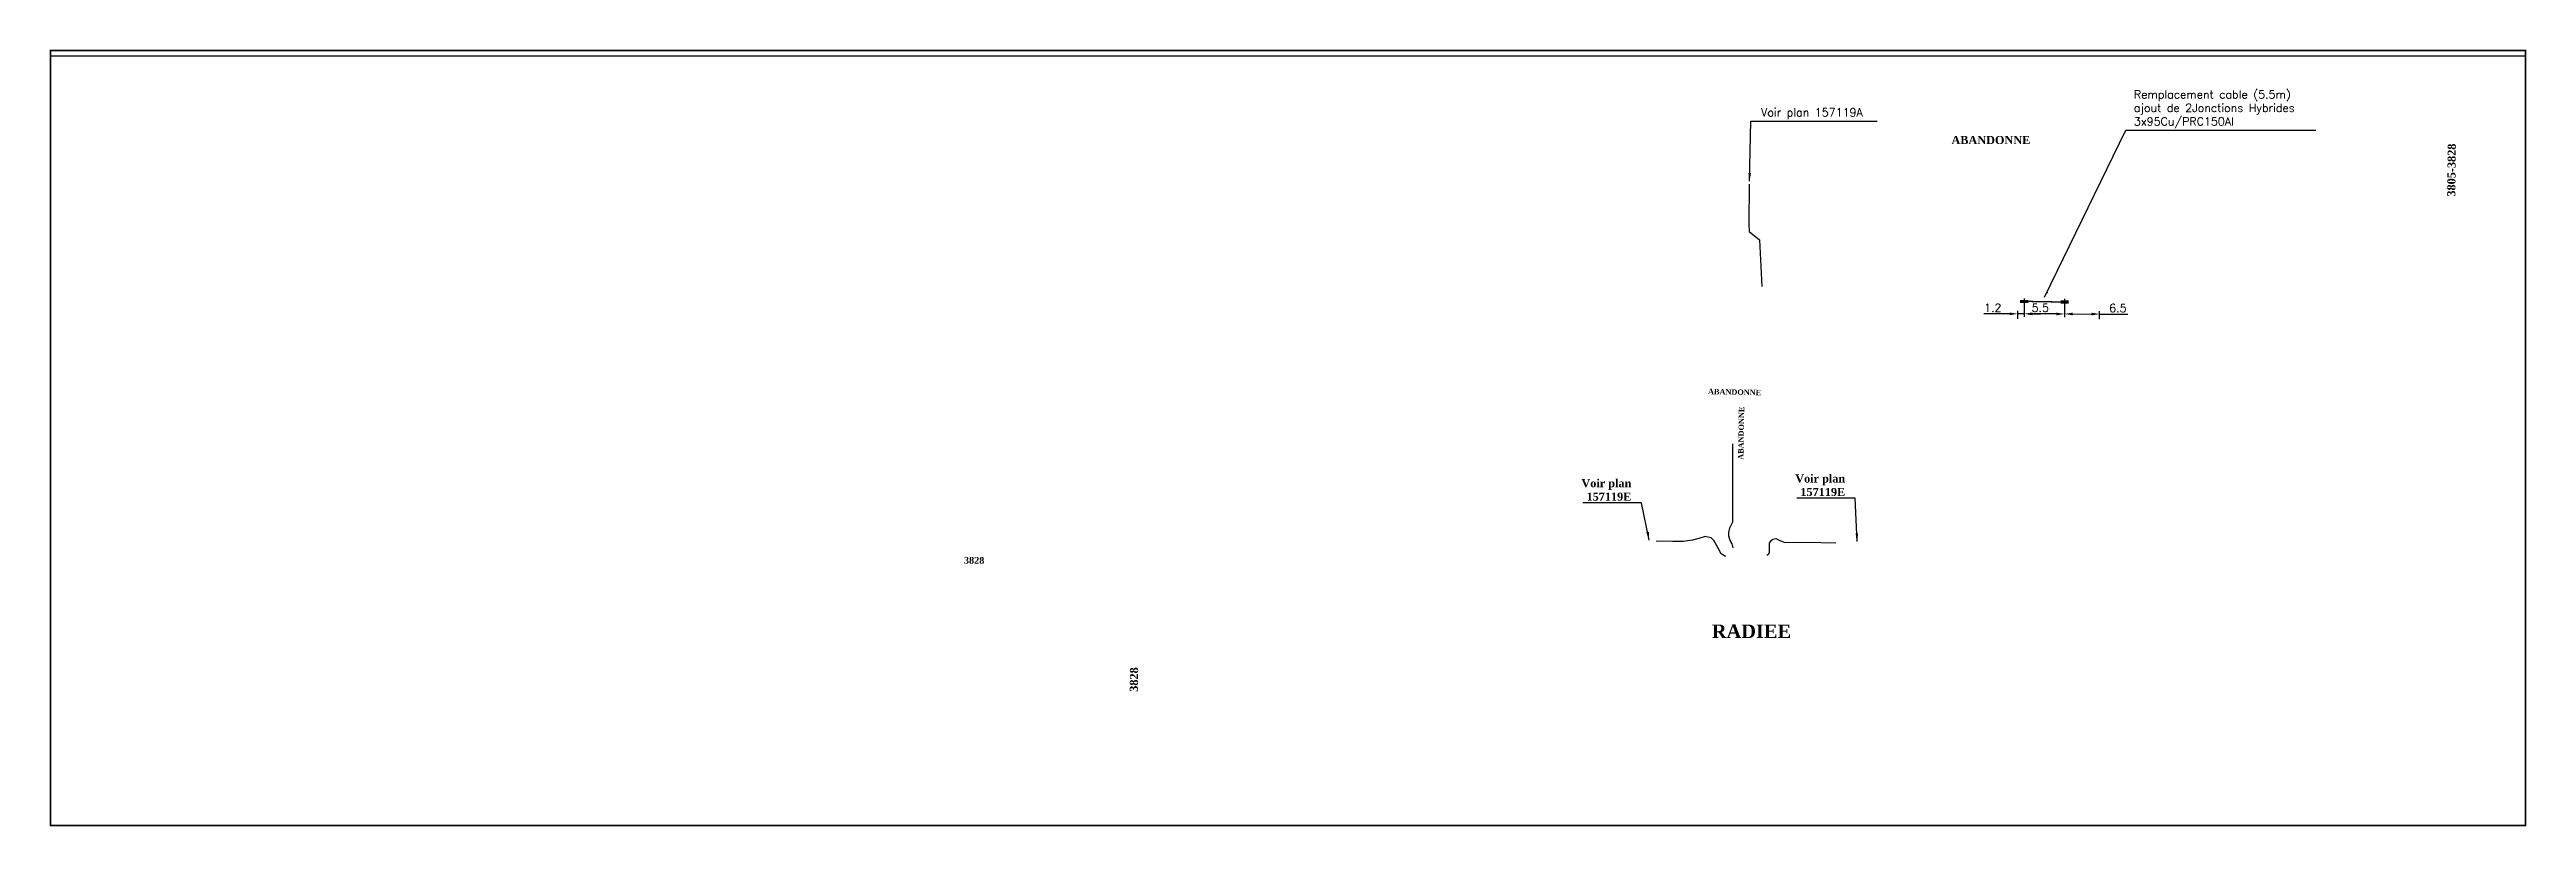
# Model space of a CAD drawing. Header units: millimetres. Extents: x -49 to 1078, y -325 to -37.
# Drawn here: x -49 to 868, y -325 to -37 of the extents above; entities that cross this region are included whole.
import ezdxf
from ezdxf.enums import TextEntityAlignment as Align

# ---------------------------------------------------------------- set-up
doc = ezdxf.new("R2010")
doc.units = ezdxf.units.MM
doc.header["$MEASUREMENT"] = 0
doc.header["$PDMODE"] = 34
doc.layers.get('0').update_dxf_attribs({"linetype": 'CONTINUOUS'})
doc.layers.get('Defpoints').update_dxf_attribs({"linetype": 'CONTINUOUS'})
for name, color, linetype in [('Cartouche', 7, 'CONTINUOUS'), ('M_110', 1, 'M_ST_10'), ('M_300', 7, 'CONTINUOUS'), ('M_908', 252, 'CONTINUOUS')]:
    doc.layers.add(name, color=color, linetype=linetype)
doc.styles.add('ORES', font='TIMESBD.TTF')
doc.styles.get("Standard").update_dxf_attribs({"font": 'romans.shx'})
doc.linetypes.add('M_ST_10', pattern='A,5,-0.3,["++",Standard,S=1,R=0,X=0,Y=-0.5],-2.8', length=8.1)
doc.linetypes.add('ZIGZAG', pattern='A,0.00254,-5.08,[131,ltypeshp.shx,S=5.08,R=0,X=-5.08,Y=0],-10.16,[131,ltypeshp.shx,S=5.08,R=180,X=5.08,Y=0],-5.08', length=20.32254)
doc.dimstyles.get("Standard").update_dxf_attribs({"dimscale": 1.5, "dimtxt": 2, "dimasz": 2, "dimexe": 0.75, "dimexo": 0.625, "dimgap": 0.5, "dimtad": 1, "dimdec": 1, "dimlfac": 0.5, "dimzin": 0, "dimdsep": 46, "dimtxsty": 'Standard', "dimcen": 0, "dimclrd": 7, "dimclre": 7, "dimclrt": 7, "dimadec": 0, "dimazin": 0, "dimtfac": 1, "dimtdec": 1, "dimtmove": 0, "dimatfit": 3, "dimfxl": 1, "dimtolj": 1, "dimtzin": 0, "dimarcsym": 0})
picture_1 = doc.add_image_def('image1.tif', size_in_pixel=(2244, 7220))

msp = doc.modelspace()

# ---------------------------------------------------------------- texts
at = {"layer": 'M_110', "color": 7, "linetype": 'Continuous', "ltscale": 0.5, "style": 'ORES'}
for s, height, rotation, p in [('3805-3828', 3, 89.34478, (842.03, -91.68)), ('3828', 2.5, 359.57509, (289.53, -227.58)), ('3828', 3, 89.34478, (353.96, -275.05))]:
    msp.add_text(s, height=height, rotation=rotation, dxfattribs=at).set_placement(p)
at = {"layer": 'M_110', "color": 7, "linetype": 'Continuous', "char_height": 3, "attachment_point": 7}
for s, insert in [('Remplacement cable (5.5m)\\Pajout de 2Jonctions Hybrides\\P3x95Cu/PRC150Al', (722.97, -66.31)), ('\\A1;Voir plan 157119A', (584.84, -62.96))]:
    msp.add_mtext(s, dxfattribs=dict(at, insert=insert))
at = {"layer": 'M_110', "color": 7, "linetype": 'Continuous', "char_height": 3, "attachment_point": 9, "style": 'ORES'}
for s, insert in [('\\A1;Voir plan \\P157119E', (536.8, -204.34)), ('\\A1;Voir plan\\P157119E', (616.02, -202.6))]:
    msp.add_mtext(s, dxfattribs=dict(at, insert=insert))
at = {"layer": 'M_908', "color": 7, "linetype": 'Continuous', "ltscale": 0.5, "style": 'ORES'}
msp.add_text('ABANDONNE', height=3, dxfattribs=at).set_placement((655.38, -72.2))
for rotation, p in [(358.69298, (565.18, -164.81)), (89.03649, (578.3, -189.15))]:
    msp.add_text('ABANDONNE', height=2, rotation=rotation, dxfattribs=at).set_placement(p)
at = {"layer": 'M_908', "color": 7, "linetype": 'Continuous', "insert": (595.97, -255.15), "char_height": 5, "attachment_point": 9, "style": 'ORES'}
msp.add_mtext('\\A1;RADIEE', dxfattribs=at)

# ---------------------------------------------------------------- blocks, each defined once
blk = doc.blocks.new('*D0')
at = {"layer": 'Defpoints', "color": 0, "linetype": 'Continuous', "transparency": 16777216}
for p in [(697.3, -130.45), (710.28, -135.16), (710.27, -137.97)]:
    blk.add_point(p, dxfattribs=at)
at = {"layer": 'M_300', "color": 7, "linetype": 'Continuous', "lineweight": -2, "transparency": 16777216}
for p, q in [((697.29, -131.38), (697.27, -136.23)), ((700.28, -135.12), (707.28, -135.15)), ((710.27, -137.03), (710.28, -134.04)), ((710.28, -135.16), (720.78, -135.2))]:
    blk.add_line(p, q, dxfattribs=at)
at = {"layer": 'M_300', "color": 7, "linetype": 'Continuous', "transparency": 16777216}
for points in [[(700.28, -134.62), (700.28, -135.62), (697.28, -135.11)], [(707.28, -134.65), (707.28, -135.65), (710.28, -135.16)]]:
    blk.add_solid(points, dxfattribs=at)
at = {"layer": 'M_300', "color": 7, "linetype": 'Continuous', "transparency": 16777216, "insert": (717.04, -132.94), "char_height": 3, "attachment_point": 5, "rotation": 359.76558}
blk.add_mtext('\\A1;6.5', dxfattribs=at)
blk = doc.blocks.new('*D1')
at = {"layer": 'Defpoints', "color": 0, "linetype": 'Continuous', "transparency": 16777216}
for p in [(679.94, -135.07), (682.34, -130.39), (679.95, -137.87)]:
    blk.add_point(p, dxfattribs=at)
at = {"layer": 'M_300', "color": 7, "linetype": 'Continuous', "lineweight": -2, "transparency": 16777216}
for p, q in [((676.94, -135.07), (667.42, -135.09)), ((679.95, -136.94), (679.94, -133.94)), ((682.34, -135.06), (679.94, -135.07)), ((682.34, -131.32), (682.35, -136.19)), ((685.34, -135.06), (688.34, -135.06))]:
    blk.add_line(p, q, dxfattribs=at)
at = {"layer": 'M_300', "color": 7, "linetype": 'Continuous', "transparency": 16777216}
for points in [[(676.94, -134.57), (676.94, -135.57), (679.94, -135.07)], [(685.34, -134.56), (685.34, -135.56), (682.34, -135.06)]]:
    blk.add_solid(points, dxfattribs=at)
at = {"layer": 'M_300', "color": 7, "linetype": 'Continuous', "transparency": 16777216, "insert": (670.67, -132.83), "char_height": 3, "attachment_point": 5, "rotation": 0.08203}
blk.add_mtext('\\A1;1.2', dxfattribs=at)
blk = doc.blocks.new('*D2')
at = {"layer": 'Defpoints', "color": 0, "linetype": 'Continuous', "transparency": 16777216}
for p in [(682.32, -135.07), (682.34, -130.39), (697.3, -130.45)]:
    blk.add_point(p, dxfattribs=at)
at = {"layer": 'M_300', "color": 7, "linetype": 'Continuous', "lineweight": -2, "transparency": 16777216}
for p, q in [((682.33, -131.32), (682.31, -136.2)), ((694.28, -135.12), (685.32, -135.08)), ((697.29, -131.38), (697.27, -136.26))]:
    blk.add_line(p, q, dxfattribs=at)
at = {"layer": 'M_300', "color": 7, "linetype": 'Continuous', "transparency": 16777216}
for points in [[(685.32, -134.58), (685.32, -135.58), (682.32, -135.07)], [(694.28, -134.62), (694.28, -135.62), (697.28, -135.13)]]:
    blk.add_solid(points, dxfattribs=at)
at = {"layer": 'M_300', "color": 7, "linetype": 'Continuous', "transparency": 16777216, "insert": (688.3, -132.85), "char_height": 3, "attachment_point": 5, "rotation": 359.76558}
blk.add_mtext('\\A1;5.5', dxfattribs=at)
blk = doc.blocks.new('M_300_04')
at = {"color": 0, "linetype": 'Continuous'}
blk.add_line((0, 1.125), (0, -0.375), dxfattribs=at)
blk.add_solid([(-1, 0.75), (-1, 0), (1, 0.75), (1, 0)], dxfattribs=at)
at = {"color": 0, "linetype": 'Continuous', "width": 0.75, "flags": 3}
for tag, p in [('DEF_LEG', (0, -4.625)), ('DEF_COUP', (0, -7.125)), ('DEF_TYPE', (0, -9.625))]:
    blk.add_attdef(tag, text='', height=1.2, dxfattribs=at).set_placement(p, align=Align.MIDDLE)

# ---------------------------------------------------------------- dimensions: what is measured, and where the dimension line sits
at = {"layer": 'M_300', "linetype": 'Continuous'}
for base, p1, p2, angle, picture, middle in [((679.94, -135.07), (682.34, -130.39), (679.95, -137.87), 0.08203, '*D1', (670.67, -135.08)), ((710.28, -135.16), (697.3, -130.45), (710.27, -137.97), 179.76558, '*D0', (717.03, -135.19))]:
    dim = msp.add_linear_dim(base=base, p1=p1, p2=p2, angle=angle, dimstyle='Standard', dxfattribs=at)
    dim.commit()
    dim.dimension.update_dxf_attribs({"geometry": picture, "text_midpoint": middle, "dimtype": 160})
dim = msp.add_linear_dim(base=(682.32, -135.07), p1=(697.3, -130.45), p2=(682.34, -130.39), angle=359.76558, text='5.5', dimstyle='Standard', dxfattribs=at)
dim.commit()
dim.dimension.update_dxf_attribs({"geometry": '*D2', "text_midpoint": (688.29, -135.1), "dimtype": 160})

# ---------------------------------------------------------------- linework, layer by layer
at = {"layer": 'Cartouche', "const_width": 0.7, "flags": 128}
msp.add_lwpolyline([(868.06, -324.56), (868.06, -37.56), (-48.88, -37.56), (-48.88, -324.56), (868.06, -324.56)], close=True, dxfattribs=at)
at = {"layer": 'M_110', "color": 7, "const_width": 0.5, "flags": 128}
msp.add_lwpolyline([(695.8, -130.69), (683.82, -130.48)], dxfattribs=at)
at = {"layer": 'M_908', "color": 7, "linetype": 'ZIGZAG', "ltscale": 0.2}
msp.add_lwpolyline([(580.5, -87), (580.35, -101.87), (580.48, -104.55), (584.32, -107.62), (585.17, -124.98)], dxfattribs=at)
at = {"layer": 'M_908', "color": 7, "linetype": 'ZIGZAG', "ltscale": 0.15, "flags": 128}
for points in [[(574.51, -221.74), (574.09, -220.25), (573.46, -219.01), (572.92, -217.42), (572.92, -216.09), (573.32, -214.34), (574.44, -212.1), (574.44, -183.25)], [(571.63, -224.88), (570.06, -223.97), (568.82, -221.55), (567.39, -219.01), (566.41, -217.97), (564.19, -217.51), (561.84, -218.23), (559.43, -218.95), (555.97, -219.4), (552.18, -219.4), (545.99, -219.24)], [(586.98, -224.4), (587.75, -224.01), (587.94, -223.31), (588.02, -221.95), (588.02, -220.06), (588.64, -219.01), (589.17, -218.57), (590.38, -218.33), (592.02, -219.12), (593.73, -219.72), (601.53, -219.59), (612.5, -219.84), (612.5, -219.84)]]:
    msp.add_lwpolyline(points, dxfattribs=at)

# ---------------------------------------------------------------- block references
at = {"layer": 'M_300', "xscale": 1.5, "yscale": 1.5}
for p in [(682.32, -131.04), (697.3, -131.25)]:
    msp.add_blockref('M_300_04', p, dxfattribs=at)

msp.set_redraw_order([(e.dxf.handle, doc.entitydb.next_handle()) for e in msp.query("TEXT MTEXT ATTDEF DIMENSION ARC_DIMENSION")])  # texts and dimensions are drawn at this point

# ---------------------------------------------------------------- pictures from other files: only their frames are drawn
image = msp.add_image(picture_1, insert=(868.06, -324.56), size_in_units=(284.99, 916.94), rotation=90)
image.dxf.flags = 11

# ---------------------------------------------------------------- leaders
at = {"layer": 'M_110', "color": 7, "linetype": 'Continuous', "annotation_type": 0, "has_hookline": 1}
for points, override, hookline_direction, text_width in [([(580.57, -85.97), (581.09, -63.71), (584.09, -63.71)], {"dimgap": 0.5, "dimtad": 1}, 0, 43), ([(689.87, -128.95), (719.97, -67.06), (722.22, -67.06)], {"dimasz": 1.5, "dimgap": 0.5, "dimtad": 1}, 0, 67.43), ([(543.4, -218.87), (540.55, -205.09), (537.55, -205.09)], {"dimgap": 0.5, "dimtad": 1}, 1, 17.97), ([(620.46, -219.38), (619.77, -203.35), (616.77, -203.35)], {"dimgap": 0.5, "dimtad": 1}, 1, 17.97)]:
    msp.add_leader(points, dimstyle='Standard', override=override, dxfattribs=dict(at, hookline_direction=hookline_direction, text_width=text_width))

doc.saveas('drawing.dxf')
